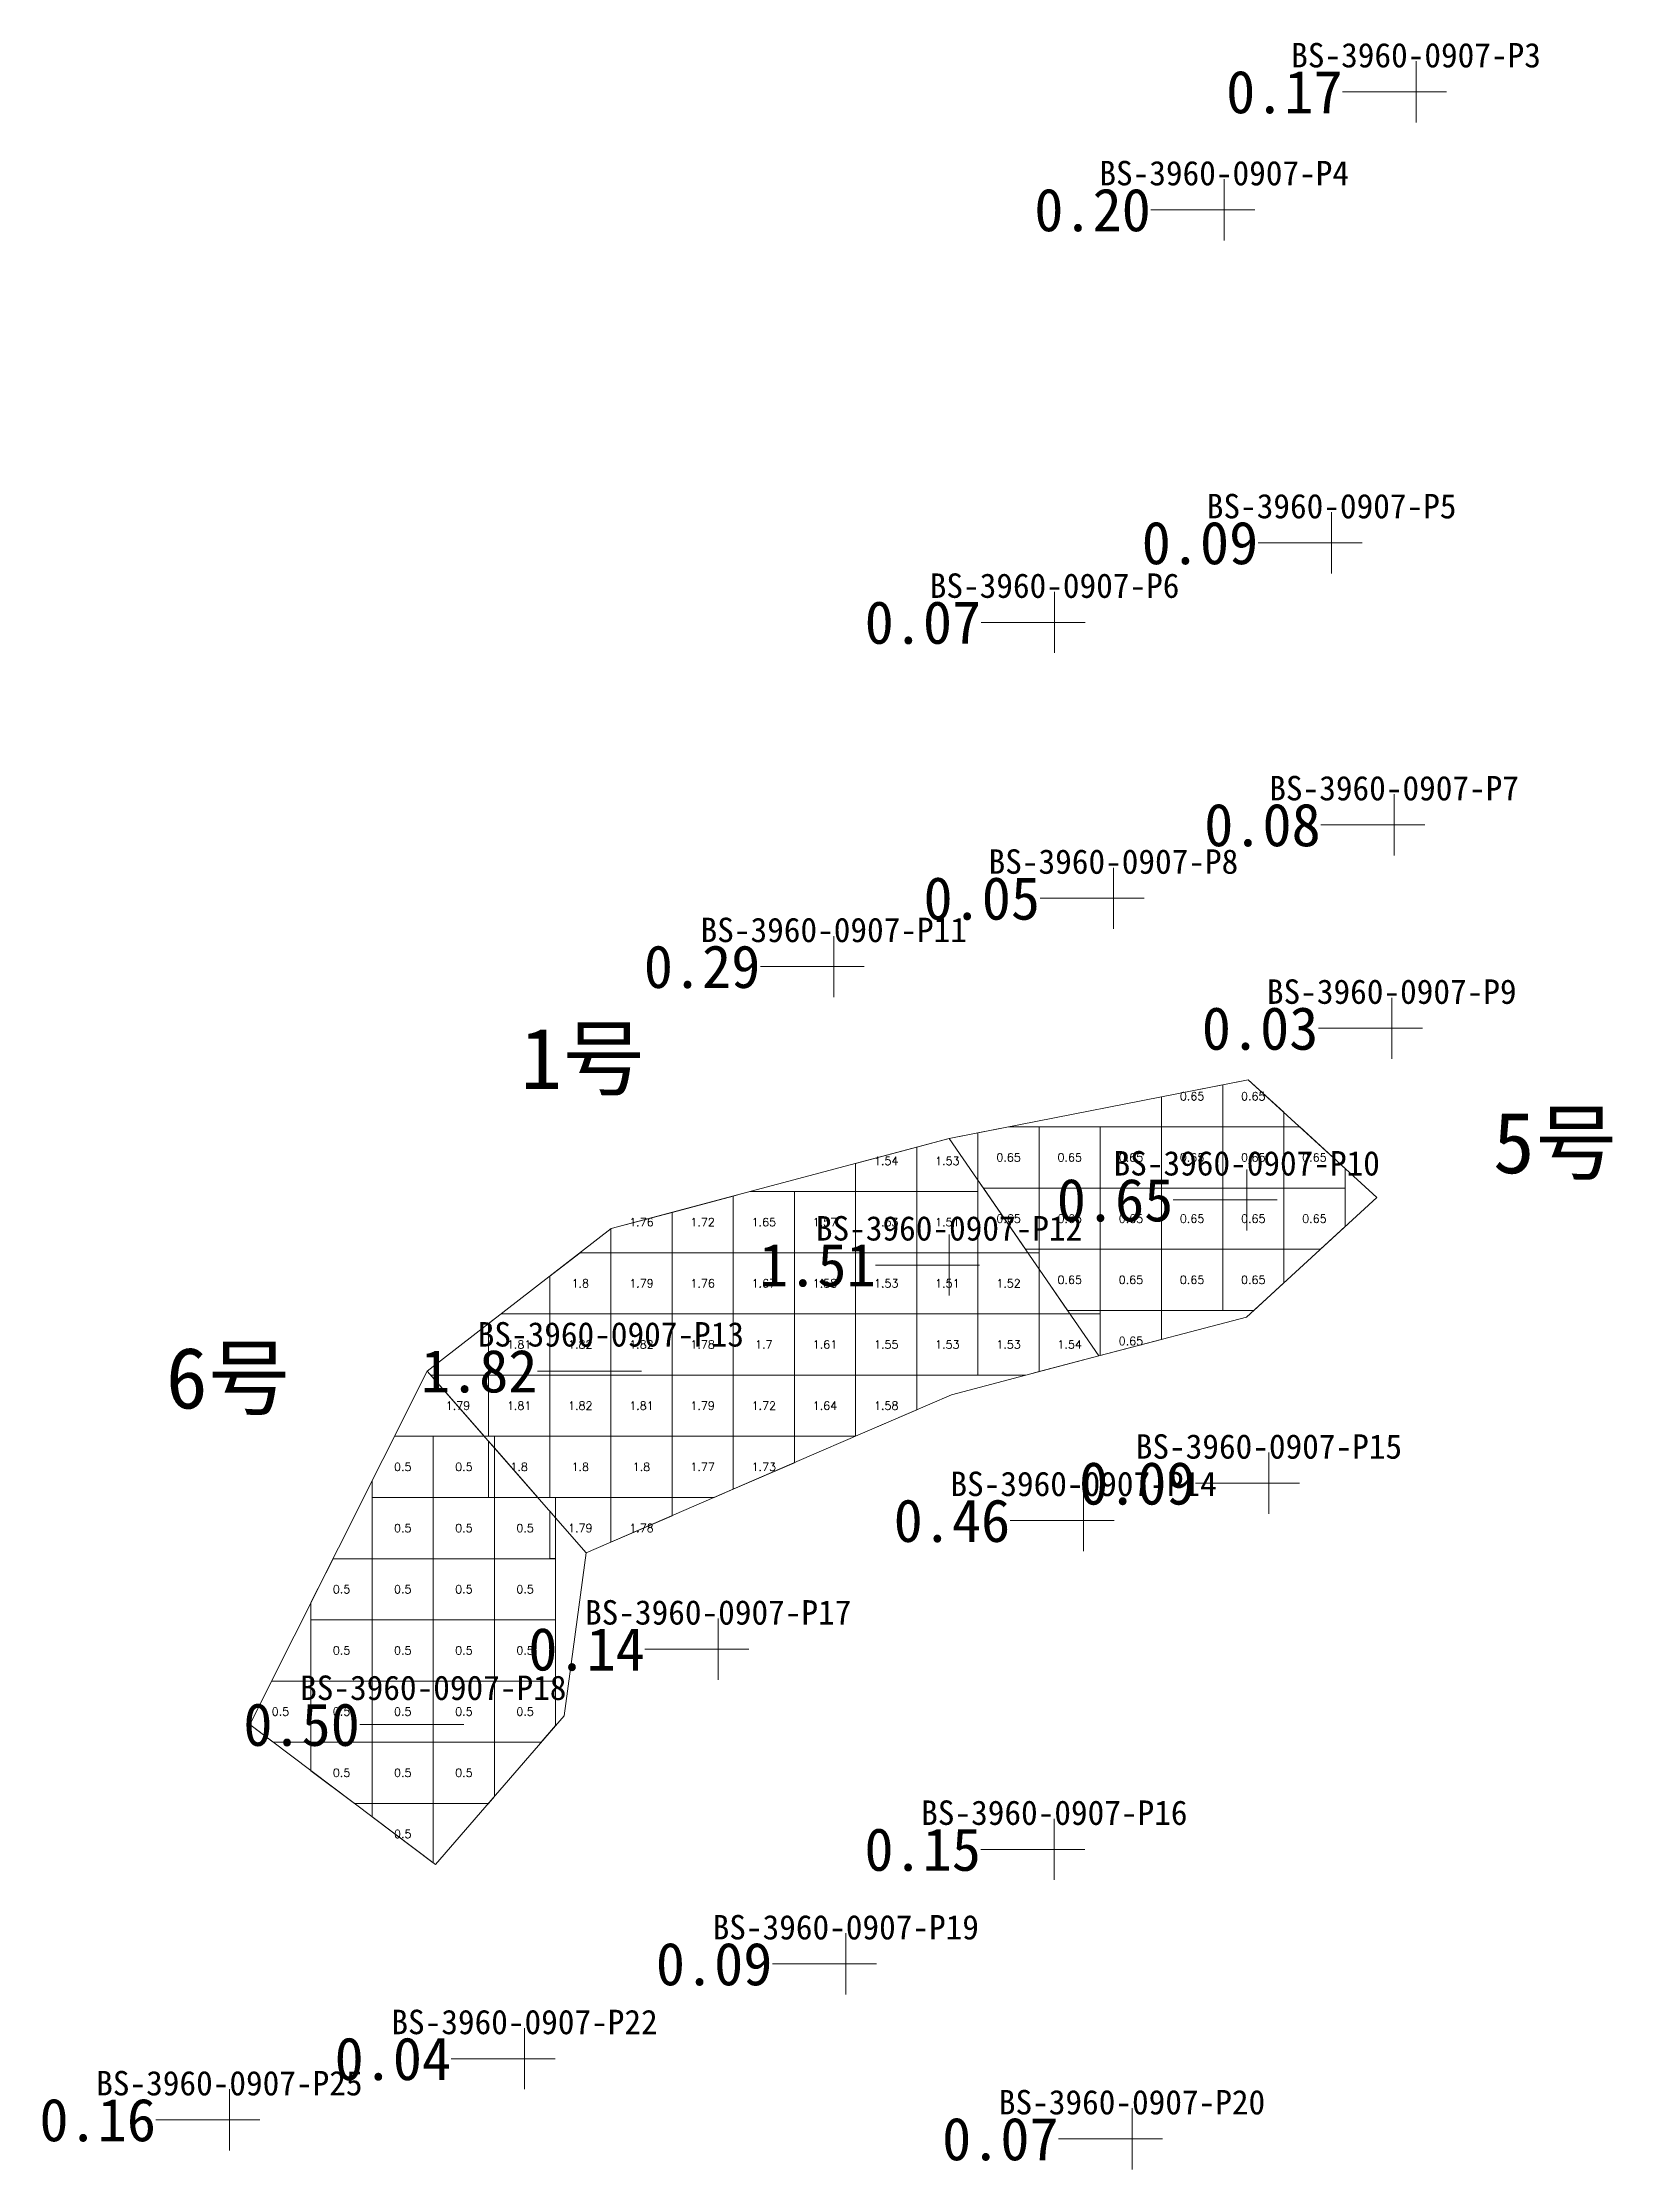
# Model space of a CAD drawing. Header units: inches. Extents: x 469987 to 470037.4, y 4349675.1 to 4349761.5.
# Drawn here: x 470011.54 to 470037.21, y 4349719.79 to 4349754.55 of the extents above; entities that cross this region are included whole.
import ezdxf
from ezdxf.enums import TextEntityAlignment as Align

# ---------------------------------------------------------------- set-up
doc = ezdxf.new("R2010")
doc.units = ezdxf.units.IN
doc.header["$MEASUREMENT"] = 0
for name, color, linetype, lineweight in [('0.500-1.000', 7, 'Continuous', 0), ('1.500-3.000', 7, 'Continuous', 0), ('孔口文字', 7, 'Continuous', 0), ('点', 7, 'Continuous', 0), ('爆区方格网', 7, 'Continuous', 0), ('线条', 7, 'Continuous', 0), ('钻孔', 7, 'Continuous', 0)]:
    doc.layers.add(name, color=color, linetype=linetype, lineweight=lineweight)
doc.styles.add('3dmine_textStyle_1', font='txt.shx', dxfattribs={"height": 1, "bigfont": 'gbcbig.shx'})
doc.styles.add('3dmine_textStyle_2', font='宋体.ttf', dxfattribs={"height": 1})
doc.styles.add('3dmine_textStyle_3', font='simsunb.ttf', dxfattribs={"height": 1})

msp = doc.modelspace()

# ---------------------------------------------------------------- texts
at = {"color": 7, "linetype": 'Continuous', "lineweight": 0, "style": '3dmine_textStyle_2'}
for s, p in [('1号', (470019.357, 4349737.447, 1980.974)), ('5号', (470035.255, 4349736.069, 1980.974)), ('6号', (470013.561, 4349732.224, 1980.974))]:
    msp.add_text(s, height=1, dxfattribs=at).set_placement(p)
at = {"color": 4, "linetype": 'Continuous', "lineweight": 0, "true_color": 0x00ffff, "style": '3dmine_textStyle_1'}
for s, p in [('0.65', (470030.336, 4349737.327, 3961.064)), ('0.65', (470031.336, 4349737.327, 3961.064)), ('0.65', (470027.336, 4349736.327, 3961.064)), ('0.65', (470028.336, 4349736.327, 3961.064)), ('0.65', (470029.336, 4349736.327, 3961.064)), ('0.65', (470030.336, 4349736.327, 3961.064)), ('0.65', (470031.336, 4349736.327, 3961.064)), ('0.65', (470032.336, 4349736.327, 3961.064)), ('0.65', (470027.336, 4349735.327, 3961.064)), ('0.65', (470028.336, 4349735.327, 3961.064)), ('0.65', (470029.336, 4349735.327, 3961.064)), ('0.65', (470030.336, 4349735.327, 3961.064)), ('0.65', (470031.336, 4349735.327, 3961.064)), ('0.65', (470032.336, 4349735.327, 3961.064)), ('0.65', (470028.336, 4349734.327, 3961.064)), ('0.65', (470029.336, 4349734.327, 3961.064)), ('0.65', (470030.336, 4349734.327, 3961.064)), ('0.65', (470031.336, 4349734.327, 3961.064)), ('0.65', (470029.336, 4349733.327, 3961.064)), ('0.5', (470017.432, 4349731.269, 3960.983)), ('0.5', (470018.432, 4349731.269, 3960.983)), ('0.5', (470017.432, 4349730.269, 3960.983)), ('0.5', (470018.432, 4349730.269, 3960.983)), ('0.5', (470019.432, 4349730.269, 3960.983)), ('0.5', (470016.432, 4349729.269, 3960.983)), ('0.5', (470017.432, 4349729.269, 3960.983)), ('0.5', (470018.432, 4349729.269, 3960.983)), ('0.5', (470019.432, 4349729.269, 3960.983)), ('0.5', (470016.432, 4349728.269, 3960.983)), ('0.5', (470017.432, 4349728.269, 3960.983)), ('0.5', (470018.432, 4349728.269, 3960.983)), ('0.5', (470019.432, 4349728.269, 3960.983)), ('0.5', (470015.432, 4349727.269, 3960.983)), ('0.5', (470016.432, 4349727.269, 3960.983)), ('0.5', (470017.432, 4349727.269, 3960.983)), ('0.5', (470018.432, 4349727.269, 3960.983)), ('0.5', (470019.432, 4349727.269, 3960.983)), ('0.5', (470016.432, 4349726.269, 3960.983)), ('0.5', (470017.432, 4349726.269, 3960.983)), ('0.5', (470018.432, 4349726.269, 3960.983)), ('0.5', (470017.432, 4349725.269, 3960.983))]:
    msp.add_text(s, height=0.1333, dxfattribs=at).set_placement(p, align=Align.MIDDLE_CENTER)
at = {"color": 1, "linetype": 'Continuous', "lineweight": 0, "true_color": 0xff0000, "style": '3dmine_textStyle_1'}
for s, p in [('1.54', (470025.335, 4349736.27, 3961.027)), ('1.53', (470026.335, 4349736.27, 3961.027)), ('1.76', (470021.335, 4349735.27, 3961.027)), ('1.72', (470022.335, 4349735.27, 3961.027)), ('1.65', (470023.335, 4349735.27, 3961.027)), ('1.57', (470024.335, 4349735.27, 3961.027)), ('1.53', (470025.335, 4349735.27, 3961.027)), ('1.51', (470026.335, 4349735.27, 3961.027)), ('1.8', (470020.335, 4349734.27, 3961.027)), ('1.79', (470021.335, 4349734.27, 3961.027)), ('1.76', (470022.335, 4349734.27, 3961.027)), ('1.67', (470023.335, 4349734.27, 3961.027)), ('1.58', (470024.335, 4349734.27, 3961.027)), ('1.53', (470025.335, 4349734.27, 3961.027)), ('1.51', (470026.335, 4349734.27, 3961.027)), ('1.52', (470027.335, 4349734.27, 3961.027)), ('1.81', (470019.335, 4349733.27, 3961.027)), ('1.82', (470020.335, 4349733.27, 3961.027)), ('1.82', (470021.335, 4349733.27, 3961.027)), ('1.78', (470022.335, 4349733.27, 3961.027)), ('1.7', (470023.335, 4349733.27, 3961.027)), ('1.61', (470024.335, 4349733.27, 3961.027)), ('1.55', (470025.335, 4349733.27, 3961.027)), ('1.53', (470026.335, 4349733.27, 3961.027)), ('1.53', (470027.335, 4349733.27, 3961.027)), ('1.54', (470028.335, 4349733.27, 3961.027)), ('1.79', (470018.335, 4349732.27, 3961.027)), ('1.81', (470019.335, 4349732.27, 3961.027)), ('1.82', (470020.335, 4349732.27, 3961.027)), ('1.81', (470021.335, 4349732.27, 3961.027)), ('1.79', (470022.335, 4349732.27, 3961.027)), ('1.72', (470023.335, 4349732.27, 3961.027)), ('1.64', (470024.335, 4349732.27, 3961.027)), ('1.58', (470025.335, 4349732.27, 3961.027)), ('1.8', (470019.335, 4349731.27, 3961.027)), ('1.8', (470020.335, 4349731.27, 3961.027)), ('1.8', (470021.335, 4349731.27, 3961.027)), ('1.77', (470022.335, 4349731.27, 3961.027)), ('1.73', (470023.335, 4349731.27, 3961.027)), ('1.79', (470020.335, 4349730.27, 3961.027)), ('1.78', (470021.335, 4349730.27, 3961.027))]:
    msp.add_text(s, height=0.1333, dxfattribs=at).set_placement(p, align=Align.MIDDLE_CENTER)
at = {"layer": '孔口文字', "color": 138, "linetype": 'Continuous', "lineweight": 0, "true_color": 0x004c4c, "style": '3dmine_textStyle_3'}
for s, p in [('BS-3960-0907-P3', (470033.997, 4349754.145, 3960.828)), ('BS-3960-0907-P4', (470030.861, 4349752.217, 3960.96)), ('BS-3960-0907-P5', (470032.617, 4349746.774, 3960.881)), ('BS-3960-0907-P6', (470028.088, 4349745.474, 3961.014)), ('BS-3960-0907-P7', (470033.639, 4349742.164, 3960.909)), ('BS-3960-0907-P8', (470029.05, 4349740.964, 3961.098)), ('BS-3960-0907-P11', (470024.478, 4349739.847, 3961.034)), ('BS-3960-0907-P9', (470033.6, 4349738.838, 3960.866)), ('BS-3960-0907-P10', (470031.229, 4349736.032, 3961.064)), ('BS-3960-0907-P12', (470026.363, 4349734.969, 3961.044)), ('BS-3960-0907-P13', (470020.834, 4349733.236, 3961.027)), ('BS-3960-0907-P15', (470031.592, 4349731.403, 3960.655)), ('BS-3960-0907-P14', (470028.562, 4349730.792, 3960.914)), ('BS-3960-0907-P17', (470022.589, 4349728.691, 3960.901)), ('BS-3960-0907-P18', (470017.931, 4349727.459, 3960.983)), ('BS-3960-0907-P16', (470028.084, 4349725.417, 3960.541)), ('BS-3960-0907-P19', (470024.675, 4349723.545, 3960.743)), ('BS-3960-0907-P22', (470019.423, 4349721.996, 3960.726)), ('BS-3960-0907-P25', (470014.598, 4349720.996, 3960.75)), ('BS-3960-0907-P20', (470029.354, 4349720.685, 3960.284))]:
    msp.add_text(s, height=0.4, dxfattribs=at).set_placement(p, align=Align.CENTER)
at = {"layer": '钻孔', "color": 8, "linetype": 'Continuous', "lineweight": 0, "true_color": 0x808080, "style": '3dmine_textStyle_3'}
for s, p in [('0.17', (470032.797, 4349753.745, 3960.828)), ('0.20', (470029.661, 4349751.817, 3960.96)), ('0.09', (470031.417, 4349746.374, 3960.881)), ('0.07', (470026.888, 4349745.074, 3961.014)), ('0.08', (470032.439, 4349741.764, 3960.909)), ('0.05', (470027.85, 4349740.564, 3961.098)), ('0.29', (470023.278, 4349739.447, 3961.034)), ('0.03', (470032.4, 4349738.438, 3960.866)), ('0.09', (470030.392, 4349731.003, 3960.655)), ('0.46', (470027.362, 4349730.392, 3960.914)), ('0.14', (470021.389, 4349728.291, 3960.901)), ('0.15', (470026.884, 4349725.017, 3960.541)), ('0.09', (470023.475, 4349723.145, 3960.743)), ('0.04', (470018.223, 4349721.596, 3960.726)), ('0.16', (470013.398, 4349720.596, 3960.75)), ('0.07', (470028.154, 4349720.285, 3960.284))]:
    msp.add_text(s, height=0.7, dxfattribs=at).set_placement(p, align=Align.MIDDLE_RIGHT)
at = {"layer": '钻孔', "color": 4, "linetype": 'Continuous', "lineweight": 0, "true_color": 0x00ffff, "style": '3dmine_textStyle_3'}
for s, p in [('0.65', (470030.029, 4349735.632, 3961.064)), ('0.50', (470016.731, 4349727.059, 3960.983))]:
    msp.add_text(s, height=0.7, dxfattribs=at).set_placement(p, align=Align.MIDDLE_RIGHT)
at = {"layer": '钻孔', "color": 1, "linetype": 'Continuous', "lineweight": 0, "true_color": 0xff0000, "style": '3dmine_textStyle_3'}
for s, p in [('1.51', (470025.163, 4349734.569, 3961.044)), ('1.82', (470019.634, 4349732.836, 3961.027))]:
    msp.add_text(s, height=0.7, dxfattribs=at).set_placement(p, align=Align.MIDDLE_RIGHT)

# ---------------------------------------------------------------- hatches: boundary and pattern name
at = {"layer": '钻孔', "linetype": 'Continuous', "lineweight": 0, "true_color": 0x808080, "extrusion": (0, 1, 0)}
for points in [[(-470034.997, 3949.828), (-470033.997, 3949.828), (-470033.997, 3960.828), (-470034.997, 3960.828)], [(-470031.861, 3949.96), (-470030.861, 3949.96), (-470030.861, 3960.96), (-470031.861, 3960.96)], [(-470033.617, 3949.881), (-470032.617, 3949.881), (-470032.617, 3960.881), (-470033.617, 3960.881)], [(-470029.088, 3950.014), (-470028.088, 3950.014), (-470028.088, 3961.014), (-470029.088, 3961.014)], [(-470034.639, 3949.909), (-470033.639, 3949.909), (-470033.639, 3960.909), (-470034.639, 3960.909)], [(-470030.05, 3950.098), (-470029.05, 3950.098), (-470029.05, 3961.098), (-470030.05, 3961.098)], [(-470025.478, 3950.034), (-470024.478, 3950.034), (-470024.478, 3961.034), (-470025.478, 3961.034)], [(-470034.6, 3949.866), (-470033.6, 3949.866), (-470033.6, 3960.866), (-470034.6, 3960.866)], [(-470032.592, 3949.655), (-470031.592, 3949.655), (-470031.592, 3960.655), (-470032.592, 3960.655)], [(-470029.562, 3949.914), (-470028.562, 3949.914), (-470028.562, 3960.914), (-470029.562, 3960.914)], [(-470023.589, 3949.901), (-470022.589, 3949.901), (-470022.589, 3960.901), (-470023.589, 3960.901)], [(-470029.084, 3949.541), (-470028.084, 3949.541), (-470028.084, 3960.541), (-470029.084, 3960.541)], [(-470025.675, 3949.743), (-470024.675, 3949.743), (-470024.675, 3960.743), (-470025.675, 3960.743)], [(-470020.423, 3949.726), (-470019.423, 3949.726), (-470019.423, 3960.726), (-470020.423, 3960.726)], [(-470015.598, 3949.75), (-470014.598, 3949.75), (-470014.598, 3960.75), (-470015.598, 3960.75)], [(-470030.354, 3950.284), (-470029.354, 3950.284), (-470029.354, 3960.284), (-470030.354, 3960.284)]]:
    msp.add_hatch(color=8, dxfattribs=at).paths.add_polyline_path(points, flags=0)
at = {"layer": '钻孔', "linetype": 'Continuous', "lineweight": 0, "true_color": 0x00ffff, "extrusion": (0, 1, 0)}
for points in [[(-470032.229, 3950.064), (-470031.229, 3950.064), (-470031.229, 3961.064), (-470032.229, 3961.064)], [(-470018.931, 3949.983), (-470017.931, 3949.983), (-470017.931, 3960.983), (-470018.931, 3960.983)]]:
    msp.add_hatch(color=4, dxfattribs=at).paths.add_polyline_path(points, flags=0)
at = {"layer": '钻孔', "linetype": 'Continuous', "lineweight": 0, "true_color": 0xff0000, "extrusion": (0, 1, 0)}
for points in [[(-470027.363, 3950.044), (-470026.363, 3950.044), (-470026.363, 3961.044), (-470027.363, 3961.044)], [(-470021.834, 3950.027), (-470020.834, 3950.027), (-470020.834, 3961.027), (-470021.834, 3961.027)]]:
    msp.add_hatch(color=1, dxfattribs=at).paths.add_polyline_path(points, flags=0)

# ---------------------------------------------------------------- linework, layer by layer
at = {"layer": '0.500-1.000', "color": 4, "linetype": 'Continuous', "lineweight": 0, "true_color": 0x00ffff}
for points in [[(470033.355, 4349735.675), (470031.226, 4349733.718), (470028.814, 4349733.083), (470026.366, 4349736.637), (470031.254, 4349737.598), (470033.355, 4349735.675)], [(470020.431, 4349729.863), (470020.07, 4349727.2), (470017.968, 4349724.768), (470014.931, 4349727.059), (470016.382, 4349729.947), (470017.834, 4349732.836), (470020.431, 4349729.863)]]:
    msp.add_lwpolyline(points, dxfattribs=at)
at = {"layer": '1.500-3.000', "color": 1, "linetype": 'Continuous', "lineweight": 0, "true_color": 0xff0000}
msp.add_lwpolyline([(470028.814, 4349733.083), (470026.401, 4349732.449), (470024.279, 4349731.53), (470020.431, 4349729.863), (470017.834, 4349732.836), (470020.841, 4349735.164), (470022.963, 4349735.73), (470026.366, 4349736.637), (470028.814, 4349733.083)], dxfattribs=at)
at = {"layer": '点', "color": 138, "linetype": 'Continuous', "lineweight": 0, "true_color": 0x004c4c}
for points, elevation in [([(470033.997, 4349753.245), (470033.997, 4349754.245)], 3960.828), ([(470034.497, 4349753.745), (470033.497, 4349753.745)], 3960.828), ([(470030.861, 4349751.317), (470030.861, 4349752.317)], 3960.96), ([(470031.361, 4349751.817), (470030.361, 4349751.817)], 3960.96), ([(470032.617, 4349745.874), (470032.617, 4349746.874)], 3960.881), ([(470033.117, 4349746.374), (470032.117, 4349746.374)], 3960.881), ([(470028.088, 4349744.574), (470028.088, 4349745.574)], 3961.014), ([(470028.588, 4349745.074), (470027.588, 4349745.074)], 3961.014), ([(470033.639, 4349741.264), (470033.639, 4349742.264)], 3960.909), ([(470034.139, 4349741.764), (470033.139, 4349741.764)], 3960.909), ([(470029.05, 4349740.064), (470029.05, 4349741.064)], 3961.098), ([(470029.55, 4349740.564), (470028.55, 4349740.564)], 3961.098), ([(470024.478, 4349738.947), (470024.478, 4349739.947)], 3961.034), ([(470024.978, 4349739.447), (470023.978, 4349739.447)], 3961.034), ([(470033.6, 4349737.938), (470033.6, 4349738.938)], 3960.866), ([(470034.1, 4349738.438), (470033.1, 4349738.438)], 3960.866), ([(470031.229, 4349735.132), (470031.229, 4349736.132)], 3961.064), ([(470031.729, 4349735.632), (470030.729, 4349735.632)], 3961.064), ([(470026.363, 4349734.069), (470026.363, 4349735.069)], 3961.044), ([(470026.863, 4349734.569), (470025.863, 4349734.569)], 3961.044), ([(470020.834, 4349732.336), (470020.834, 4349733.336)], 3961.027), ([(470021.334, 4349732.836), (470020.334, 4349732.836)], 3961.027), ([(470031.592, 4349730.503), (470031.592, 4349731.503)], 3960.655), ([(470032.092, 4349731.003), (470031.092, 4349731.003)], 3960.655), ([(470028.562, 4349729.892), (470028.562, 4349730.892)], 3960.914), ([(470029.062, 4349730.392), (470028.062, 4349730.392)], 3960.914), ([(470022.589, 4349727.791), (470022.589, 4349728.791)], 3960.901), ([(470023.089, 4349728.291), (470022.089, 4349728.291)], 3960.901), ([(470017.931, 4349726.559), (470017.931, 4349727.559)], 3960.983), ([(470018.431, 4349727.059), (470017.431, 4349727.059)], 3960.983), ([(470028.084, 4349724.517), (470028.084, 4349725.517)], 3960.541), ([(470028.584, 4349725.017), (470027.584, 4349725.017)], 3960.541), ([(470024.675, 4349722.645), (470024.675, 4349723.645)], 3960.743), ([(470025.175, 4349723.145), (470024.175, 4349723.145)], 3960.743), ([(470019.423, 4349721.096), (470019.423, 4349722.096)], 3960.726), ([(470019.923, 4349721.596), (470018.923, 4349721.596)], 3960.726), ([(470014.598, 4349720.096), (470014.598, 4349721.096)], 3960.75), ([(470015.098, 4349720.596), (470014.098, 4349720.596)], 3960.75), ([(470029.354, 4349719.785), (470029.354, 4349720.785)], 3960.284), ([(470029.854, 4349720.285), (470028.854, 4349720.285)], 3960.284)]:
    msp.add_lwpolyline(points, dxfattribs=dict(at, elevation=elevation))
at = {"layer": '爆区方格网', "color": 4, "linetype": 'Continuous', "lineweight": 0, "true_color": 0x00ffff}
for points, elevation in [([(470031.836, 4349737.065), (470031.836, 4349736.827), (470030.836, 4349736.827), (470030.836, 4349737.516), (470031.254, 4349737.598), (470031.836, 4349737.065)], 3961.064), ([(470030.836, 4349736.827), (470029.836, 4349736.827), (470029.836, 4349737.319), (470030.836, 4349737.516), (470030.836, 4349736.827)], 3961.064), ([(470027.836, 4349735.827), (470026.924, 4349735.827), (470026.836, 4349735.954), (470026.836, 4349736.729), (470027.334, 4349736.827), (470027.836, 4349736.827), (470027.836, 4349735.827)], 3961.064), ([(470028.836, 4349735.827), (470027.836, 4349735.827), (470027.836, 4349736.827), (470028.836, 4349736.827), (470028.836, 4349735.827)], 3961.064), ([(470029.836, 4349735.827), (470028.836, 4349735.827), (470028.836, 4349736.827), (470029.836, 4349736.827), (470029.836, 4349735.827)], 3961.064), ([(470030.836, 4349735.827), (470029.836, 4349735.827), (470029.836, 4349736.827), (470030.836, 4349736.827), (470030.836, 4349735.827)], 3961.064), ([(470031.836, 4349735.827), (470030.836, 4349735.827), (470030.836, 4349736.827), (470031.836, 4349736.827), (470031.836, 4349735.827)], 3961.064), ([(470032.836, 4349736.149), (470032.836, 4349735.827), (470031.836, 4349735.827), (470031.836, 4349736.827), (470032.096, 4349736.827), (470032.836, 4349736.149)], 3961.064), ([(470027.836, 4349734.827), (470027.613, 4349734.827), (470026.924, 4349735.827), (470027.836, 4349735.827), (470027.836, 4349734.827)], 3961.064), ([(470028.836, 4349734.827), (470027.836, 4349734.827), (470027.836, 4349735.827), (470028.836, 4349735.827), (470028.836, 4349734.827)], 3961.064), ([(470029.836, 4349734.827), (470028.836, 4349734.827), (470028.836, 4349735.827), (470029.836, 4349735.827), (470029.836, 4349734.827)], 3961.064), ([(470030.836, 4349734.827), (470029.836, 4349734.827), (470029.836, 4349735.827), (470030.836, 4349735.827), (470030.836, 4349734.827)], 3961.064), ([(470031.836, 4349734.827), (470030.836, 4349734.827), (470030.836, 4349735.827), (470031.836, 4349735.827), (470031.836, 4349734.827)], 3961.064), ([(470032.836, 4349735.198), (470032.433, 4349734.827), (470031.836, 4349734.827), (470031.836, 4349735.827), (470032.836, 4349735.827), (470032.836, 4349735.198)], 3961.064), ([(470028.836, 4349733.827), (470028.302, 4349733.827), (470027.836, 4349734.503), (470027.836, 4349734.827), (470028.836, 4349734.827), (470028.836, 4349733.827)], 3961.064), ([(470029.836, 4349733.827), (470028.836, 4349733.827), (470028.836, 4349734.827), (470029.836, 4349734.827), (470029.836, 4349733.827)], 3961.064), ([(470030.836, 4349733.827), (470029.836, 4349733.827), (470029.836, 4349734.827), (470030.836, 4349734.827), (470030.836, 4349733.827)], 3961.064), ([(470031.836, 4349734.278), (470031.345, 4349733.827), (470030.836, 4349733.827), (470030.836, 4349734.827), (470031.836, 4349734.827), (470031.836, 4349734.278)], 3961.064), ([(470029.836, 4349733.352), (470028.836, 4349733.089), (470028.836, 4349733.827), (470029.836, 4349733.827), (470029.836, 4349733.352)], 3961.064), ([(470017.932, 4349730.769), (470016.932, 4349730.769), (470016.932, 4349731.041), (470017.298, 4349731.769), (470017.932, 4349731.769), (470017.932, 4349730.769)], 3960.983), ([(470018.932, 4349730.769), (470017.932, 4349730.769), (470017.932, 4349731.769), (470018.932, 4349731.769), (470018.932, 4349730.769)], 3960.983), ([(470017.932, 4349729.769), (470016.932, 4349729.769), (470016.932, 4349730.769), (470017.932, 4349730.769), (470017.932, 4349729.769)], 3960.983), ([(470018.932, 4349729.769), (470017.932, 4349729.769), (470017.932, 4349730.769), (470018.932, 4349730.769), (470018.932, 4349729.769)], 3960.983), ([(470019.932, 4349729.769), (470018.932, 4349729.769), (470018.932, 4349730.769), (470019.932, 4349730.769), (470019.932, 4349729.769)], 3960.983), ([(470016.932, 4349728.769), (470015.932, 4349728.769), (470015.932, 4349729.051), (470016.293, 4349729.769), (470016.932, 4349729.769), (470016.932, 4349728.769)], 3960.983), ([(470017.932, 4349728.769), (470016.932, 4349728.769), (470016.932, 4349729.769), (470017.932, 4349729.769), (470017.932, 4349728.769)], 3960.983), ([(470018.932, 4349728.769), (470017.932, 4349728.769), (470017.932, 4349729.769), (470018.932, 4349729.769), (470018.932, 4349728.769)], 3960.983), ([(470019.932, 4349728.769), (470018.932, 4349728.769), (470018.932, 4349729.769), (470019.932, 4349729.769), (470019.932, 4349728.769)], 3960.983), ([(470016.932, 4349727.769), (470015.932, 4349727.769), (470015.932, 4349728.769), (470016.932, 4349728.769), (470016.932, 4349727.769)], 3960.983), ([(470017.932, 4349727.769), (470016.932, 4349727.769), (470016.932, 4349728.769), (470017.932, 4349728.769), (470017.932, 4349727.769)], 3960.983), ([(470018.932, 4349727.769), (470017.932, 4349727.769), (470017.932, 4349728.769), (470018.932, 4349728.769), (470018.932, 4349727.769)], 3960.983), ([(470019.932, 4349727.769), (470018.932, 4349727.769), (470018.932, 4349728.769), (470019.932, 4349728.769), (470019.932, 4349727.769)], 3960.983), ([(470015.932, 4349726.769), (470015.315, 4349726.769), (470014.932, 4349727.058), (470014.932, 4349727.061), (470015.288, 4349727.769), (470015.932, 4349727.769), (470015.932, 4349726.769)], 3960.983), ([(470016.932, 4349726.769), (470015.932, 4349726.769), (470015.932, 4349727.769), (470016.932, 4349727.769), (470016.932, 4349726.769)], 3960.983), ([(470017.932, 4349726.769), (470016.932, 4349726.769), (470016.932, 4349727.769), (470017.932, 4349727.769), (470017.932, 4349726.769)], 3960.983), ([(470018.932, 4349726.769), (470017.932, 4349726.769), (470017.932, 4349727.769), (470018.932, 4349727.769), (470018.932, 4349726.769)], 3960.983), ([(470019.932, 4349727.041), (470019.697, 4349726.769), (470018.932, 4349726.769), (470018.932, 4349727.769), (470019.932, 4349727.769), (470019.932, 4349727.041)], 3960.983), ([(470016.932, 4349725.769), (470016.641, 4349725.769), (470015.932, 4349726.303), (470015.932, 4349726.769), (470016.932, 4349726.769), (470016.932, 4349725.769)], 3960.983), ([(470017.932, 4349725.769), (470016.932, 4349725.769), (470016.932, 4349726.769), (470017.932, 4349726.769), (470017.932, 4349725.769)], 3960.983), ([(470018.932, 4349725.884), (470018.833, 4349725.769), (470017.932, 4349725.769), (470017.932, 4349726.769), (470018.932, 4349726.769), (470018.932, 4349725.884)], 3960.983), ([(470017.932, 4349724.795), (470016.932, 4349725.549), (470016.932, 4349725.769), (470017.932, 4349725.769), (470017.932, 4349724.795)], 3960.983)]:
    msp.add_lwpolyline(points, dxfattribs=dict(at, elevation=elevation))
at = {"layer": '爆区方格网', "color": 1, "linetype": 'Continuous', "lineweight": 0, "true_color": 0xff0000, "elevation": 3961.027}
for points in [[(470026.835, 4349735.77), (470025.835, 4349735.77), (470025.835, 4349736.495), (470026.366, 4349736.637), (470026.835, 4349736.729), (470026.835, 4349735.77)], [(470025.835, 4349735.77), (470024.835, 4349735.77), (470024.835, 4349736.229), (470025.835, 4349736.495), (470025.835, 4349735.77)], [(470022.835, 4349734.77), (470021.835, 4349734.77), (470021.835, 4349735.429), (470022.835, 4349735.696), (470022.835, 4349734.77)], [(470023.835, 4349734.77), (470022.835, 4349734.77), (470022.835, 4349735.696), (470022.963, 4349735.73), (470023.112, 4349735.77), (470023.835, 4349735.77), (470023.835, 4349734.77)], [(470024.835, 4349734.77), (470023.835, 4349734.77), (470023.835, 4349735.77), (470024.835, 4349735.77), (470024.835, 4349734.77)], [(470025.835, 4349734.77), (470024.835, 4349734.77), (470024.835, 4349735.77), (470025.835, 4349735.77), (470025.835, 4349734.77)], [(470026.835, 4349734.77), (470025.835, 4349734.77), (470025.835, 4349735.77), (470026.835, 4349735.77), (470026.835, 4349734.77)], [(470021.835, 4349734.77), (470020.835, 4349734.77), (470020.835, 4349735.16), (470020.841, 4349735.164), (470021.835, 4349735.429), (470021.835, 4349734.77)], [(470020.835, 4349733.77), (470019.835, 4349733.77), (470019.835, 4349734.385), (470020.331, 4349734.77), (470020.835, 4349734.77), (470020.835, 4349733.77)], [(470021.835, 4349733.77), (470020.835, 4349733.77), (470020.835, 4349734.77), (470021.835, 4349734.77), (470021.835, 4349733.77)], [(470022.835, 4349733.77), (470021.835, 4349733.77), (470021.835, 4349734.77), (470022.835, 4349734.77), (470022.835, 4349733.77)], [(470023.835, 4349733.77), (470022.835, 4349733.77), (470022.835, 4349734.77), (470023.835, 4349734.77), (470023.835, 4349733.77)], [(470024.835, 4349733.77), (470023.835, 4349733.77), (470023.835, 4349734.77), (470024.835, 4349734.77), (470024.835, 4349733.77)], [(470025.835, 4349733.77), (470024.835, 4349733.77), (470024.835, 4349734.77), (470025.835, 4349734.77), (470025.835, 4349733.77)], [(470026.835, 4349733.77), (470025.835, 4349733.77), (470025.835, 4349734.77), (470026.835, 4349734.77), (470026.835, 4349733.77)], [(470027.835, 4349733.77), (470026.835, 4349733.77), (470026.835, 4349734.77), (470027.835, 4349734.77), (470027.835, 4349733.77)], [(470019.835, 4349732.77), (470018.835, 4349732.77), (470018.835, 4349733.611), (470019.04, 4349733.77), (470019.835, 4349733.77), (470019.835, 4349732.77)], [(470020.835, 4349732.77), (470019.835, 4349732.77), (470019.835, 4349733.77), (470020.835, 4349733.77), (470020.835, 4349732.77)], [(470021.835, 4349732.77), (470020.835, 4349732.77), (470020.835, 4349733.77), (470021.835, 4349733.77), (470021.835, 4349732.77)], [(470022.835, 4349732.77), (470021.835, 4349732.77), (470021.835, 4349733.77), (470022.835, 4349733.77), (470022.835, 4349732.77)], [(470023.835, 4349732.77), (470022.835, 4349732.77), (470022.835, 4349733.77), (470023.835, 4349733.77), (470023.835, 4349732.77)], [(470024.835, 4349732.77), (470023.835, 4349732.77), (470023.835, 4349733.77), (470024.835, 4349733.77), (470024.835, 4349732.77)], [(470025.835, 4349732.77), (470024.835, 4349732.77), (470024.835, 4349733.77), (470025.835, 4349733.77), (470025.835, 4349732.77)], [(470026.835, 4349732.77), (470025.835, 4349732.77), (470025.835, 4349733.77), (470026.835, 4349733.77), (470026.835, 4349732.77)], [(470027.835, 4349732.826), (470027.62, 4349732.77), (470026.835, 4349732.77), (470026.835, 4349733.77), (470027.835, 4349733.77), (470027.835, 4349732.826)], [(470028.835, 4349733.089), (470028.814, 4349733.083), (470027.835, 4349732.826), (470027.835, 4349733.77), (470028.835, 4349733.77), (470028.835, 4349733.089)], [(470018.835, 4349731.77), (470018.765, 4349731.77), (470017.892, 4349732.77), (470018.835, 4349732.77), (470018.835, 4349731.77)], [(470019.835, 4349731.77), (470018.835, 4349731.77), (470018.835, 4349732.77), (470019.835, 4349732.77), (470019.835, 4349731.77)], [(470020.835, 4349731.77), (470019.835, 4349731.77), (470019.835, 4349732.77), (470020.835, 4349732.77), (470020.835, 4349731.77)], [(470021.835, 4349731.77), (470020.835, 4349731.77), (470020.835, 4349732.77), (470021.835, 4349732.77), (470021.835, 4349731.77)], [(470022.835, 4349731.77), (470021.835, 4349731.77), (470021.835, 4349732.77), (470022.835, 4349732.77), (470022.835, 4349731.77)], [(470023.835, 4349731.77), (470022.835, 4349731.77), (470022.835, 4349732.77), (470023.835, 4349732.77), (470023.835, 4349731.77)], [(470024.835, 4349731.771), (470024.832, 4349731.77), (470023.835, 4349731.77), (470023.835, 4349732.77), (470024.835, 4349732.77), (470024.835, 4349731.771)], [(470025.835, 4349732.204), (470024.835, 4349731.771), (470024.835, 4349732.77), (470025.835, 4349732.77), (470025.835, 4349732.204)], [(470019.835, 4349730.77), (470019.639, 4349730.77), (470018.932, 4349731.579), (470018.932, 4349730.77), (470018.835, 4349730.77), (470018.835, 4349731.69), (470018.932, 4349731.579), (470018.932, 4349731.769), (470018.835, 4349731.769), (470018.835, 4349731.77), (470019.835, 4349731.77), (470019.835, 4349730.77)], [(470020.835, 4349730.77), (470019.835, 4349730.77), (470019.835, 4349731.77), (470020.835, 4349731.77), (470020.835, 4349730.77)], [(470021.835, 4349730.77), (470020.835, 4349730.77), (470020.835, 4349731.77), (470021.835, 4349731.77), (470021.835, 4349730.77)], [(470022.835, 4349730.904), (470022.524, 4349730.77), (470021.835, 4349730.77), (470021.835, 4349731.77), (470022.835, 4349731.77), (470022.835, 4349730.904)], [(470023.835, 4349731.338), (470022.835, 4349730.904), (470022.835, 4349731.77), (470023.835, 4349731.77), (470023.835, 4349731.338)], [(470020.835, 4349730.038), (470020.431, 4349729.863), (470019.932, 4349730.434), (470019.932, 4349729.77), (470019.835, 4349729.77), (470019.835, 4349730.545), (470019.932, 4349730.434), (470019.932, 4349730.769), (470019.835, 4349730.769), (470019.835, 4349730.77), (470020.835, 4349730.77), (470020.835, 4349730.038)], [(470021.835, 4349730.471), (470020.835, 4349730.038), (470020.835, 4349730.77), (470021.835, 4349730.77), (470021.835, 4349730.471)]]:
    msp.add_lwpolyline(points, dxfattribs=at)
at = {"layer": '线条', "color": 138, "linetype": 'Continuous', "lineweight": 0, "true_color": 0x004c4c}
for points, elevation in [([(470033.997, 4349753.745), (470033.997, 4349753.745), (470033.997, 4349753.745)], 3960.828), ([(470030.861, 4349751.817), (470030.861, 4349751.817), (470030.861, 4349751.817)], 3960.96), ([(470032.617, 4349746.374), (470032.617, 4349746.374), (470032.617, 4349746.374)], 3960.881), ([(470028.088, 4349745.074), (470028.088, 4349745.074), (470028.088, 4349745.074)], 3961.014), ([(470033.639, 4349741.764), (470033.639, 4349741.764), (470033.639, 4349741.764)], 3960.909), ([(470029.05, 4349740.564), (470029.05, 4349740.564), (470029.05, 4349740.564)], 3961.098), ([(470024.478, 4349739.447), (470024.478, 4349739.447), (470024.478, 4349739.447)], 3961.034), ([(470033.6, 4349738.438), (470033.6, 4349738.438), (470033.6, 4349738.438)], 3960.866), ([(470031.229, 4349735.632), (470031.229, 4349735.632), (470031.229, 4349735.632)], 3961.064), ([(470026.363, 4349734.569), (470026.363, 4349734.569), (470026.363, 4349734.569)], 3961.044), ([(470020.834, 4349732.836), (470020.834, 4349732.836), (470020.834, 4349732.836)], 3961.027), ([(470031.592, 4349731.003), (470031.592, 4349731.003), (470031.592, 4349731.003)], 3960.655), ([(470028.562, 4349730.392), (470028.562, 4349730.392), (470028.562, 4349730.392)], 3960.914), ([(470022.589, 4349728.291), (470022.589, 4349728.291), (470022.589, 4349728.291)], 3960.901), ([(470017.931, 4349727.059), (470017.931, 4349727.059), (470017.931, 4349727.059)], 3960.983), ([(470028.084, 4349725.017), (470028.084, 4349725.017), (470028.084, 4349725.017)], 3960.541), ([(470024.675, 4349723.145), (470024.675, 4349723.145), (470024.675, 4349723.145)], 3960.743), ([(470019.423, 4349721.596), (470019.423, 4349721.596), (470019.423, 4349721.596)], 3960.726), ([(470014.598, 4349720.596), (470014.598, 4349720.596), (470014.598, 4349720.596)], 3960.75), ([(470029.354, 4349720.285), (470029.354, 4349720.285), (470029.354, 4349720.285)], 3960.284)]:
    msp.add_lwpolyline(points, dxfattribs=dict(at, elevation=elevation))
at = {"layer": '钻孔', "color": 8, "linetype": 'Continuous', "lineweight": 0, "true_color": 0x808080}
for points, elevation in [([(470033.997, 4349753.745), (470032.797, 4349753.745)], 3960.828), ([(470033.997, 4349753.745), (470032.797, 4349753.745)], 3949.828), ([(470030.861, 4349751.817), (470029.661, 4349751.817)], 3960.96), ([(470030.861, 4349751.817), (470029.661, 4349751.817)], 3949.96), ([(470032.617, 4349746.374), (470031.417, 4349746.374)], 3960.881), ([(470032.617, 4349746.374), (470031.417, 4349746.374)], 3949.881), ([(470028.088, 4349745.074), (470026.888, 4349745.074)], 3961.014), ([(470028.088, 4349745.074), (470026.888, 4349745.074)], 3950.014), ([(470033.639, 4349741.764), (470032.439, 4349741.764)], 3960.909), ([(470033.639, 4349741.764), (470032.439, 4349741.764)], 3949.909), ([(470029.05, 4349740.564), (470027.85, 4349740.564)], 3961.098), ([(470029.05, 4349740.564), (470027.85, 4349740.564)], 3950.098), ([(470024.478, 4349739.447), (470023.278, 4349739.447)], 3961.034), ([(470024.478, 4349739.447), (470023.278, 4349739.447)], 3950.034), ([(470033.6, 4349738.438), (470032.4, 4349738.438)], 3960.866), ([(470033.6, 4349738.438), (470032.4, 4349738.438)], 3949.866), ([(470031.592, 4349731.003), (470030.392, 4349731.003)], 3960.655), ([(470031.592, 4349731.003), (470030.392, 4349731.003)], 3949.655), ([(470028.562, 4349730.392), (470027.362, 4349730.392)], 3960.914), ([(470028.562, 4349730.392), (470027.362, 4349730.392)], 3949.914), ([(470022.589, 4349728.291), (470021.389, 4349728.291)], 3960.901), ([(470022.589, 4349728.291), (470021.389, 4349728.291)], 3949.901), ([(470028.084, 4349725.017), (470026.884, 4349725.017)], 3960.541), ([(470028.084, 4349725.017), (470026.884, 4349725.017)], 3949.541), ([(470024.675, 4349723.145), (470023.475, 4349723.145)], 3960.743), ([(470024.675, 4349723.145), (470023.475, 4349723.145)], 3949.743), ([(470019.423, 4349721.596), (470018.223, 4349721.596)], 3960.726), ([(470019.423, 4349721.596), (470018.223, 4349721.596)], 3949.726), ([(470014.598, 4349720.596), (470013.398, 4349720.596)], 3960.75), ([(470014.598, 4349720.596), (470013.398, 4349720.596)], 3949.75), ([(470029.354, 4349720.285), (470028.154, 4349720.285)], 3960.284), ([(470029.354, 4349720.285), (470028.154, 4349720.285)], 3950.284)]:
    msp.add_lwpolyline(points, dxfattribs=dict(at, elevation=elevation))
at = {"layer": '钻孔', "color": 4, "linetype": 'Continuous', "lineweight": 0, "true_color": 0x00ffff}
for points, elevation in [([(470031.229, 4349735.632), (470030.029, 4349735.632)], 3961.064), ([(470031.229, 4349735.632), (470030.029, 4349735.632)], 3950.064), ([(470017.931, 4349727.059), (470016.731, 4349727.059)], 3960.983), ([(470017.931, 4349727.059), (470016.731, 4349727.059)], 3949.983)]:
    msp.add_lwpolyline(points, dxfattribs=dict(at, elevation=elevation))
at = {"layer": '钻孔', "color": 1, "linetype": 'Continuous', "lineweight": 0, "true_color": 0xff0000}
for points, elevation in [([(470026.363, 4349734.569), (470025.163, 4349734.569)], 3961.044), ([(470026.363, 4349734.569), (470025.163, 4349734.569)], 3950.044), ([(470020.834, 4349732.836), (470019.634, 4349732.836)], 3961.027), ([(470020.834, 4349732.836), (470019.634, 4349732.836)], 3950.027)]:
    msp.add_lwpolyline(points, dxfattribs=dict(at, elevation=elevation))

msp.set_redraw_order([(e.dxf.handle, doc.entitydb.next_handle()) for e in msp.query("TEXT MTEXT ATTDEF DIMENSION ARC_DIMENSION")])  # texts and dimensions are drawn at this point

doc.saveas('drawing.dxf')
